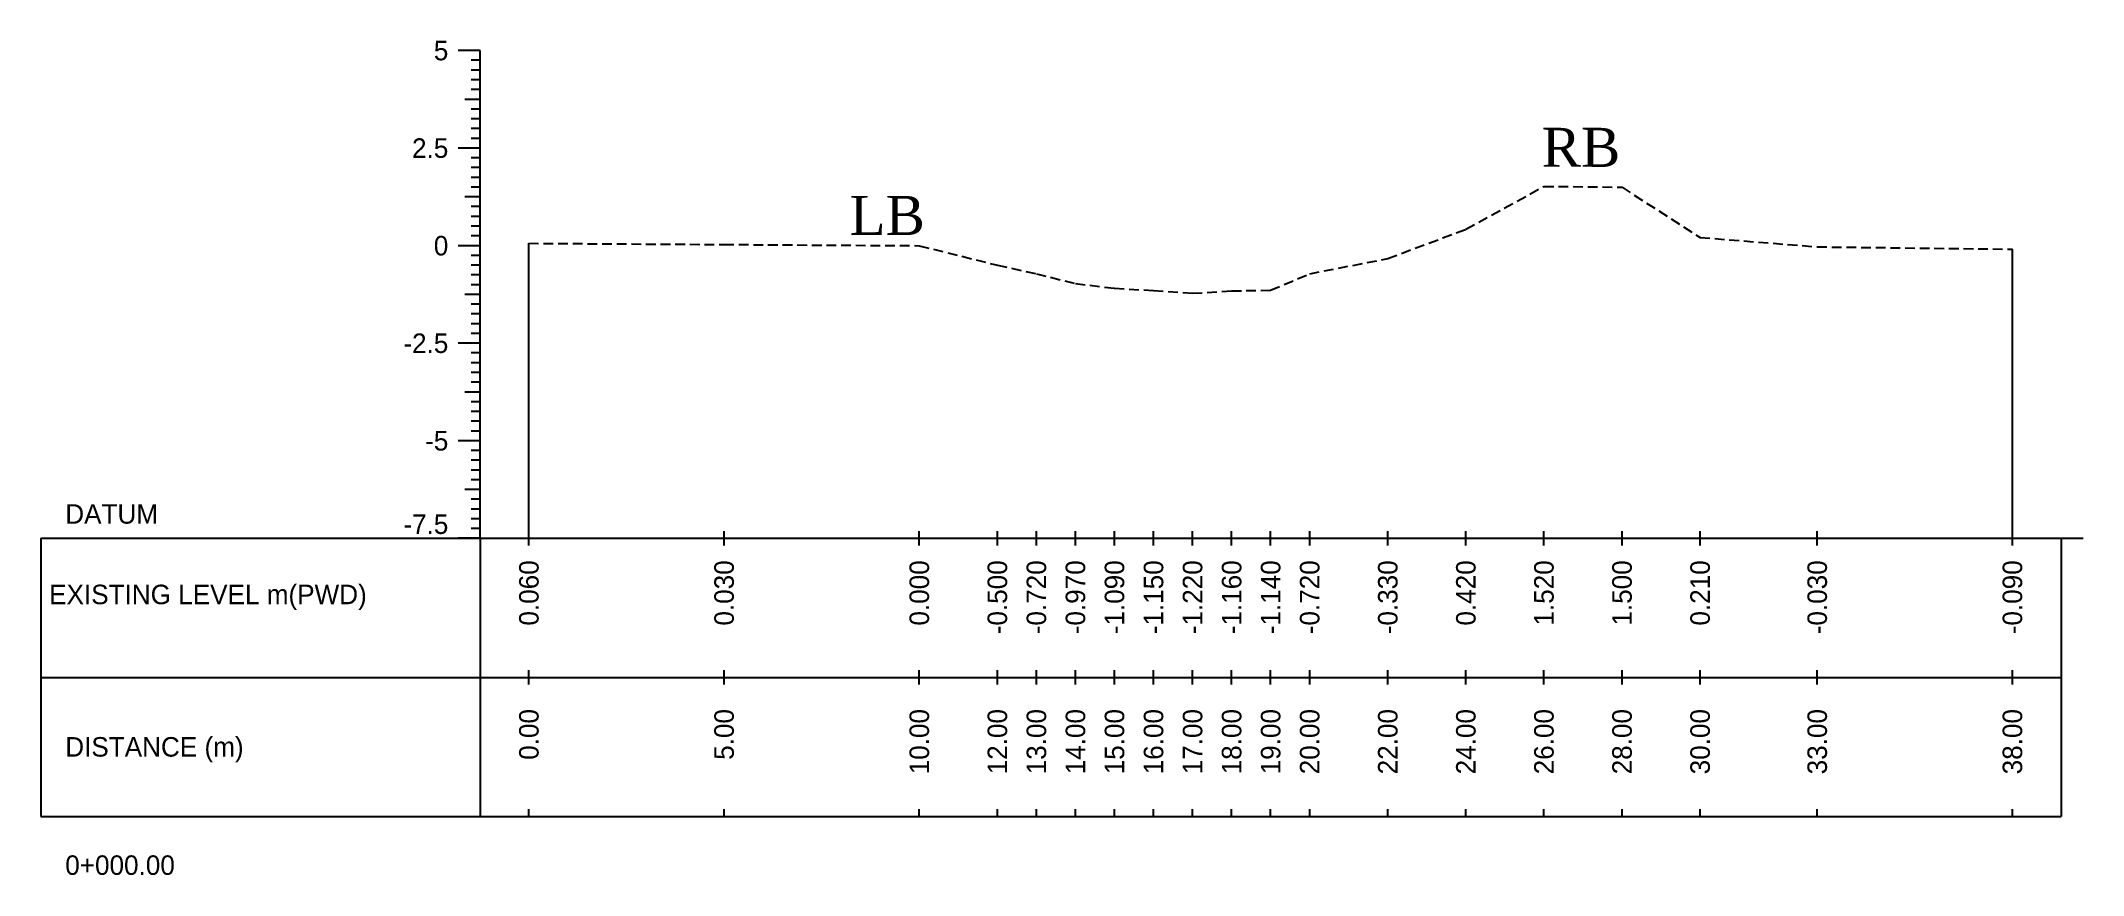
# Model space of a CAD drawing. Header units: inches. Extents: x -603 to 646, y -2572 to -1030.
# Drawn here: x 341.7 to 394, y -1088.4 to -1067.1 of the extents above; entities that cross this region are included whole.
import ezdxf
from ezdxf.enums import TextEntityAlignment as Align

# ---------------------------------------------------------------- set-up
doc = ezdxf.new("R2010")
doc.units = ezdxf.units.IN
doc.header["$MEASUREMENT"] = 0
doc.linetypes.add('HIDDEN', pattern=[0.375, 0.25, -0.125])
doc.layers.add('CS_Drawing', color=7, linetype='Continuous')
doc.layers.add('GL', color=3, linetype='HIDDEN')
doc.styles.add('romans', font='romans.shx')

msp = doc.modelspace()

# ---------------------------------------------------------------- texts
at = {"char_height": 1, "width": 4.19433, "attachment_point": 1, "style": 'romans'}
for s, insert in [('{\\fTimes New Roman|b0|i0|c0|p18;RB}', (380.146, -1069.29)), ('{\\fTimes New Roman|b0|i0|c0|p18;LB}', (362.418, -1071.035))]:
    msp.add_mtext(s, dxfattribs=dict(at, insert=insert))
at = {"layer": 'CS_Drawing'}
for s, p in [('5', (352.141, -1067.311)), ('2.5', (352.141, -1069.811)), ('0', (352.141, -1072.311)), ('-2.5', (352.141, -1074.811)), ('-5', (352.141, -1077.311))]:
    msp.add_text(s, height=0.5, dxfattribs=at).set_placement(p, align=Align.MIDDLE_RIGHT)
for s, p in [('DATUM', (342.329, -1079.186)), ('EXISTING LEVEL m(PWD)', (341.916, -1081.249)), ('DISTANCE (m)', (342.329, -1085.155)), ('0+000.00', (342.329, -1088.186))]:
    msp.add_text(s, height=0.5, dxfattribs=at).set_placement(p, align=Align.MIDDLE_LEFT)
msp.add_text('-7.5', height=0.5, dxfattribs=at).set_placement((352.141, -1079.699), align=Align.RIGHT)
for s, p in [('0.060', (354.204, -1080.374)), ('0.030', (359.204, -1080.374)), ('0.000', (364.204, -1080.374)), ('-0.500', (366.204, -1080.374)), ('-0.720', (367.204, -1080.374)), ('-0.970', (368.204, -1080.374)), ('-1.090', (369.204, -1080.374)), ('-1.150', (370.204, -1080.374)), ('-1.220', (371.204, -1080.374)), ('-1.160', (372.204, -1080.374)), ('-1.140', (373.204, -1080.374)), ('-0.720', (374.204, -1080.374)), ('-0.330', (376.204, -1080.374)), ('0.420', (378.204, -1080.374)), ('1.520', (380.204, -1080.374)), ('1.500', (382.204, -1080.374)), ('0.210', (384.204, -1080.374)), ('-0.030', (387.204, -1080.374)), ('-0.090', (392.204, -1080.374)), ('0.00', (354.204, -1084.186)), ('5.00', (359.204, -1084.186)), ('10.00', (364.204, -1084.186)), ('12.00', (366.204, -1084.186)), ('13.00', (367.204, -1084.186)), ('14.00', (368.204, -1084.186)), ('15.00', (369.204, -1084.186)), ('16.00', (370.204, -1084.186)), ('17.00', (371.204, -1084.186)), ('18.00', (372.204, -1084.186)), ('19.00', (373.204, -1084.186)), ('20.00', (374.204, -1084.186)), ('22.00', (376.204, -1084.186)), ('24.00', (378.204, -1084.186)), ('26.00', (380.204, -1084.186)), ('28.00', (382.204, -1084.186)), ('30.00', (384.204, -1084.186)), ('33.00', (387.204, -1084.186)), ('38.00', (392.204, -1084.186))]:
    msp.add_text(s, height=0.5, rotation=90, dxfattribs=at).set_placement(p, align=Align.MIDDLE_RIGHT)

# ---------------------------------------------------------------- linework, layer by layer
at = {"layer": 'CS_Drawing'}
for p, q in [((352.954, -1067.311), (352.391, -1067.311)), ((352.954, -1067.311), (352.56, -1067.311)), ((352.954, -1067.311), (352.729, -1067.311)), ((352.954, -1067.561), (352.729, -1067.561)), ((352.954, -1079.811), (352.954, -1067.311)), ((352.954, -1067.811), (352.729, -1067.811)), ((352.954, -1068.061), (352.729, -1068.061)), ((352.954, -1068.561), (352.56, -1068.561)), ((352.954, -1068.311), (352.729, -1068.311)), ((352.954, -1068.561), (352.729, -1068.561)), ((352.954, -1068.811), (352.729, -1068.811)), ((352.954, -1069.061), (352.729, -1069.061)), ((352.954, -1069.311), (352.729, -1069.311)), ((352.954, -1069.561), (352.729, -1069.561)), ((352.954, -1069.811), (352.391, -1069.811)), ((352.954, -1069.811), (352.56, -1069.811)), ((352.954, -1069.811), (352.729, -1069.811)), ((352.954, -1070.061), (352.729, -1070.061)), ((352.954, -1070.311), (352.729, -1070.311)), ((352.954, -1070.561), (352.729, -1070.561)), ((352.954, -1070.811), (352.729, -1070.811)), ((352.954, -1071.061), (352.56, -1071.061)), ((352.954, -1071.061), (352.729, -1071.061)), ((352.954, -1071.311), (352.729, -1071.311)), ((352.954, -1071.561), (352.729, -1071.561)), ((352.954, -1071.811), (352.729, -1071.811)), ((352.954, -1072.311), (352.391, -1072.311)), ((352.954, -1072.311), (352.56, -1072.311)), ((352.954, -1072.061), (352.729, -1072.061)), ((352.954, -1072.311), (352.729, -1072.311)), ((354.204, -1079.811), (354.204, -1072.251)), ((392.204, -1079.811), (392.204, -1072.401)), ((352.954, -1072.561), (352.729, -1072.561)), ((352.954, -1072.811), (352.729, -1072.811)), ((352.954, -1073.061), (352.729, -1073.061)), ((352.954, -1073.311), (352.729, -1073.311)), ((352.954, -1073.561), (352.56, -1073.561)), ((352.954, -1073.561), (352.729, -1073.561)), ((352.954, -1073.811), (352.729, -1073.811)), ((352.954, -1074.061), (352.729, -1074.061)), ((352.954, -1074.311), (352.729, -1074.311)), ((352.954, -1074.811), (352.391, -1074.811)), ((352.954, -1074.811), (352.56, -1074.811)), ((352.954, -1074.561), (352.729, -1074.561)), ((352.954, -1074.811), (352.729, -1074.811)), ((352.954, -1075.061), (352.729, -1075.061)), ((352.954, -1075.311), (352.729, -1075.311)), ((352.954, -1076.061), (352.56, -1076.061)), ((352.954, -1075.561), (352.729, -1075.561)), ((352.954, -1075.811), (352.729, -1075.811)), ((352.954, -1076.061), (352.729, -1076.061)), ((352.954, -1076.311), (352.729, -1076.311)), ((352.954, -1076.561), (352.729, -1076.561)), ((352.954, -1076.811), (352.729, -1076.811)), ((352.954, -1077.061), (352.729, -1077.061)), ((352.954, -1077.311), (352.391, -1077.311)), ((352.954, -1077.311), (352.56, -1077.311)), ((352.954, -1077.311), (352.729, -1077.311)), ((352.954, -1077.561), (352.729, -1077.561)), ((352.954, -1077.811), (352.729, -1077.811)), ((352.954, -1078.061), (352.729, -1078.061)), ((352.954, -1078.561), (352.56, -1078.561)), ((352.954, -1078.311), (352.729, -1078.311)), ((352.954, -1078.561), (352.729, -1078.561)), ((352.954, -1078.811), (352.729, -1078.811)), ((352.954, -1079.061), (352.729, -1079.061)), ((352.954, -1079.311), (352.729, -1079.311)), ((352.954, -1079.561), (352.729, -1079.561)), ((354.204, -1079.999), (354.204, -1079.624)), ((359.204, -1079.999), (359.204, -1079.624)), ((364.204, -1079.999), (364.204, -1079.624)), ((366.204, -1079.999), (366.204, -1079.624)), ((367.204, -1079.999), (367.204, -1079.624)), ((368.204, -1079.999), (368.204, -1079.624)), ((369.204, -1079.999), (369.204, -1079.624)), ((370.204, -1079.999), (370.204, -1079.624)), ((371.204, -1079.999), (371.204, -1079.624)), ((372.204, -1079.999), (372.204, -1079.624)), ((373.204, -1079.999), (373.204, -1079.624)), ((374.204, -1079.999), (374.204, -1079.624)), ((376.204, -1079.999), (376.204, -1079.624)), ((378.204, -1079.999), (378.204, -1079.624)), ((380.204, -1079.999), (380.204, -1079.624)), ((382.204, -1079.999), (382.204, -1079.624)), ((384.204, -1079.999), (384.204, -1079.624)), ((387.204, -1079.999), (387.204, -1079.624)), ((392.204, -1079.999), (392.204, -1079.624)), ((341.704, -1079.811), (352.954, -1079.811)), ((341.704, -1079.811), (341.704, -1086.936)), ((352.954, -1079.811), (352.391, -1079.811)), ((352.954, -1079.811), (352.56, -1079.811)), ((352.954, -1079.811), (352.729, -1079.811)), ((352.954, -1079.811), (393.454, -1079.811)), ((352.954, -1079.811), (352.954, -1086.936)), ((393.454, -1079.811), (394.016, -1079.811)), ((393.454, -1079.811), (393.847, -1079.811)), ((393.454, -1079.811), (393.679, -1079.811)), ((393.454, -1079.811), (393.454, -1086.936)), ((341.704, -1083.374), (352.954, -1083.374)), ((352.954, -1083.374), (393.454, -1083.374)), ((352.954, -1083.374), (393.454, -1083.374)), ((354.204, -1083.561), (354.204, -1083.186)), ((359.204, -1083.561), (359.204, -1083.186)), ((364.204, -1083.561), (364.204, -1083.186)), ((366.204, -1083.561), (366.204, -1083.186)), ((367.204, -1083.561), (367.204, -1083.186)), ((368.204, -1083.561), (368.204, -1083.186)), ((369.204, -1083.561), (369.204, -1083.186)), ((370.204, -1083.561), (370.204, -1083.186)), ((371.204, -1083.561), (371.204, -1083.186)), ((372.204, -1083.561), (372.204, -1083.186)), ((373.204, -1083.561), (373.204, -1083.186)), ((374.204, -1083.561), (374.204, -1083.186)), ((376.204, -1083.561), (376.204, -1083.186)), ((378.204, -1083.561), (378.204, -1083.186)), ((380.204, -1083.561), (380.204, -1083.186)), ((382.204, -1083.561), (382.204, -1083.186)), ((384.204, -1083.561), (384.204, -1083.186)), ((387.204, -1083.561), (387.204, -1083.186)), ((392.204, -1083.561), (392.204, -1083.186)), ((341.704, -1086.936), (352.954, -1086.936)), ((352.954, -1086.936), (393.454, -1086.936)), ((354.204, -1086.936), (354.204, -1086.749)), ((359.204, -1086.936), (359.204, -1086.749)), ((364.204, -1086.936), (364.204, -1086.749)), ((366.204, -1086.936), (366.204, -1086.749)), ((367.204, -1086.936), (367.204, -1086.749)), ((368.204, -1086.936), (368.204, -1086.749)), ((369.204, -1086.936), (369.204, -1086.749)), ((370.204, -1086.936), (370.204, -1086.749)), ((371.204, -1086.936), (371.204, -1086.749)), ((372.204, -1086.936), (372.204, -1086.749)), ((373.204, -1086.936), (373.204, -1086.749)), ((374.204, -1086.936), (374.204, -1086.749)), ((376.204, -1086.936), (376.204, -1086.749)), ((378.204, -1086.936), (378.204, -1086.749)), ((380.204, -1086.936), (380.204, -1086.749)), ((382.204, -1086.936), (382.204, -1086.749)), ((384.204, -1086.936), (384.204, -1086.749)), ((387.204, -1086.936), (387.204, -1086.749)), ((392.204, -1086.936), (392.204, -1086.749))]:
    msp.add_line(p, q, dxfattribs=at)
at = {"layer": 'GL'}
msp.add_lwpolyline([(354.204, -1072.251), (359.204, -1072.281), (364.204, -1072.311), (366.204, -1072.811), (367.204, -1073.031), (368.204, -1073.281), (369.204, -1073.401), (370.204, -1073.461), (371.204, -1073.531), (372.204, -1073.471), (373.204, -1073.451), (374.204, -1073.031), (376.204, -1072.641), (378.204, -1071.891), (380.204, -1070.791), (382.204, -1070.811), (384.204, -1072.101), (387.204, -1072.341), (392.204, -1072.401)], dxfattribs=at)

msp.set_redraw_order([(e.dxf.handle, doc.entitydb.next_handle()) for e in msp.query("TEXT MTEXT ATTDEF DIMENSION ARC_DIMENSION")])  # texts and dimensions are drawn at this point

doc.saveas('drawing.dxf')
